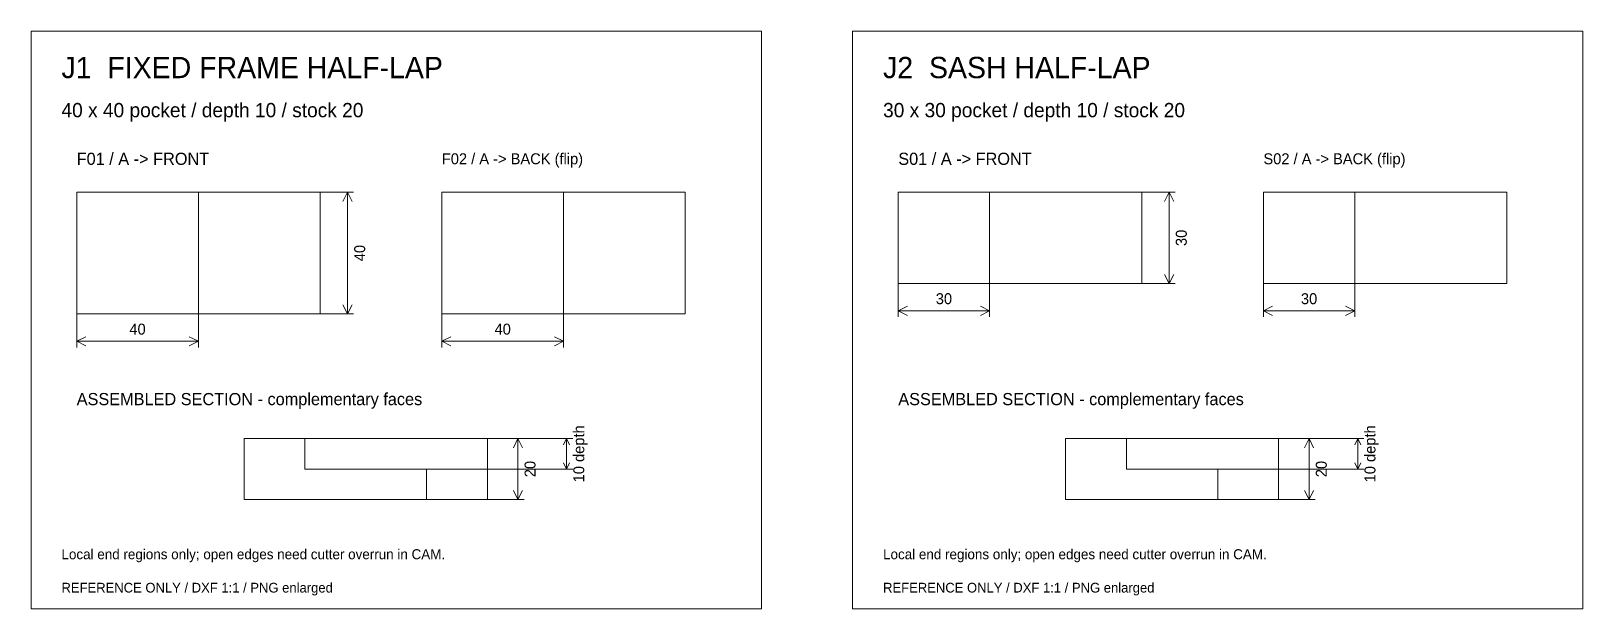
# Model space of a CAD drawing. Header units: millimetres. Extents: x -29 to 2440, y -456 to 1090.
# Drawn here: x 1930 to 2440, y 520 to 710 of the extents above; entities that cross this region are included whole.
import ezdxf
from ezdxf.enums import TextEntityAlignment as Align

# ---------------------------------------------------------------- set-up
doc = ezdxf.new("R2010")
doc.units = ezdxf.units.MM
for name, color, linetype, lineweight in [('DIMENSIONS', 3, 'Continuous', 18), ('JOINT_DETAILS_REF', 8, 'Continuous', 18), ('NOTES', 7, 'Continuous', 18)]:
    doc.layers.add(name, color=color, linetype=linetype, lineweight=lineweight)

msp = doc.modelspace()

# ---------------------------------------------------------------- texts
at = {"layer": 'DIMENSIONS'}
for s, p in [('30', (2308, 642)), ('40', (2038, 637)), ('10 depth', (2110, 571)), ('10 depth', (2370, 571)), ('20', (2094, 566)), ('20', (2354, 566))]:
    msp.add_text(s, height=3.6, rotation=90, dxfattribs=at).set_placement(p, align=Align.MIDDLE_CENTER)
for s, p in [('30', (2230, 622)), ('30', (2350, 622)), ('40', (1965, 612)), ('40', (2085, 612))]:
    msp.add_text(s, height=3.6, dxfattribs=at).set_placement(p, align=Align.MIDDLE_CENTER)
at = {"layer": 'NOTES'}
for s, height, p in [('J1  FIXED FRAME HALF-LAP', 7, (1940, 698)), ('J2  SASH HALF-LAP', 7, (2210, 698)), ('40 x 40 pocket / depth 10 / stock 20', 4.7, (1940, 684)), ('30 x 30 pocket / depth 10 / stock 20', 4.7, (2210, 684)), ('F01 / A -> FRONT', 4, (1945, 668)), ('F02 / A -> BACK (flip)', 3.6, (2065, 668)), ('S01 / A -> FRONT', 4, (2215, 668)), ('S02 / A -> BACK (flip)', 3.6, (2335, 668)), ('ASSEMBLED SECTION - complementary faces', 4, (1945, 589)), ('ASSEMBLED SECTION - complementary faces', 4, (2215, 589)), ('Local end regions only; open edges need cutter overrun in CAM.', 3.3, (1940, 538)), ('Local end regions only; open edges need cutter overrun in CAM.', 3.3, (2210, 538)), ('REFERENCE ONLY / DXF 1:1 / PNG enlarged', 3.2, (1940, 527)), ('REFERENCE ONLY / DXF 1:1 / PNG enlarged', 3.2, (2210, 527))]:
    msp.add_text(s, height=height, dxfattribs=at).set_placement(p, align=Align.MIDDLE_LEFT)

# ---------------------------------------------------------------- linework, layer by layer
at = {"layer": 'DIMENSIONS'}
for p, q in [((2025, 657), (2036, 657)), ((2034, 657), (2032.5, 654)), ((2034, 617), (2034, 657)), ((2034, 657), (2035.5, 654)), ((2295, 657), (2306, 657)), ((2304, 657), (2302.5, 654)), ((2304, 627), (2304, 657)), ((2304, 657), (2305.5, 654)), ((2304, 627), (2302.5, 630)), ((2304, 627), (2305.5, 630)), ((2215, 627), (2215, 616)), ((2245, 627), (2245, 616)), ((2295, 627), (2306, 627)), ((2335, 627), (2335, 616)), ((2365, 627), (2365, 616)), ((2034, 617), (2032.5, 620)), ((2034, 617), (2035.5, 620)), ((2215, 618), (2218, 619.5)), ((2215, 618), (2245, 618)), ((2215, 618), (2218, 616.5)), ((2245, 618), (2242, 619.5)), ((2245, 618), (2242, 616.5)), ((2335, 618), (2338, 619.5)), ((2335, 618), (2365, 618)), ((2335, 618), (2338, 616.5)), ((2365, 618), (2362, 619.5)), ((2365, 618), (2362, 616.5)), ((1945, 617), (1945, 606)), ((1985, 617), (1985, 606)), ((2025, 617), (2036, 617)), ((2065, 617), (2065, 606)), ((2105, 617), (2105, 606)), ((1945, 608), (1948, 609.5)), ((1945, 608), (1985, 608)), ((1945, 608), (1948, 606.5)), ((1985, 608), (1982, 609.5)), ((1985, 608), (1982, 606.5)), ((2065, 608), (2068, 609.5)), ((2065, 608), (2105, 608)), ((2065, 608), (2068, 606.5)), ((2105, 608), (2102, 609.5)), ((2105, 608), (2102, 606.5)), ((2060, 576), (2108, 576)), ((2080, 576), (2092, 576)), ((2090, 576), (2088.5, 573)), ((2090, 556), (2090, 576)), ((2090, 576), (2091.5, 573)), ((2106, 576), (2105, 574)), ((2106, 566), (2106, 576)), ((2106, 576), (2107, 574)), ((2320, 576), (2368, 576)), ((2340, 576), (2352, 576)), ((2350, 576), (2348.5, 573)), ((2350, 556), (2350, 576)), ((2350, 576), (2351.5, 573)), ((2366, 576), (2365, 574)), ((2366, 566), (2366, 576)), ((2366, 576), (2367, 574)), ((2106, 566), (2105, 568)), ((2106, 566), (2107, 568)), ((2366, 566), (2365, 568)), ((2366, 566), (2367, 568)), ((2060, 566), (2108, 566)), ((2320, 566), (2368, 566)), ((2080, 556), (2092, 556)), ((2090, 556), (2088.5, 559)), ((2090, 556), (2091.5, 559)), ((2340, 556), (2352, 556)), ((2350, 556), (2348.5, 559)), ((2350, 556), (2351.5, 559))]:
    msp.add_line(p, q, dxfattribs=at)
at = {"layer": 'JOINT_DETAILS_REF'}
for points in [[(1945, 617), (2025, 617), (2025, 657), (1945, 657)], [(1945, 617), (1985, 617), (1985, 657), (1945, 657)], [(2065, 617), (2145, 617), (2145, 657), (2065, 657)], [(2065, 617), (2105, 617), (2105, 657), (2065, 657)], [(2215, 627), (2295, 627), (2295, 657), (2215, 657)], [(2215, 627), (2245, 627), (2245, 657), (2215, 657)], [(2335, 627), (2415, 627), (2415, 657), (2335, 657)], [(2335, 627), (2365, 627), (2365, 657), (2335, 657)], [(2000, 556), (2060, 556), (2060, 566), (2020, 566), (2020, 576), (2000, 576)], [(2020, 566), (2060, 566), (2060, 556), (2080, 556), (2080, 576), (2020, 576)], [(2270, 556), (2320, 556), (2320, 566), (2290, 566), (2290, 576), (2270, 576)], [(2290, 566), (2320, 566), (2320, 556), (2340, 556), (2340, 576), (2290, 576)]]:
    msp.add_lwpolyline(points, close=True, dxfattribs=at)
at = {"layer": 'NOTES'}
for points in [[(1930, 520), (2170, 520), (2170, 710), (1930, 710)], [(2200, 520), (2440, 520), (2440, 710), (2200, 710)]]:
    msp.add_lwpolyline(points, close=True, dxfattribs=at)

msp.set_redraw_order([(e.dxf.handle, doc.entitydb.next_handle()) for e in msp.query("TEXT MTEXT ATTDEF DIMENSION ARC_DIMENSION")])  # texts and dimensions are drawn at this point

doc.saveas('drawing.dxf')
